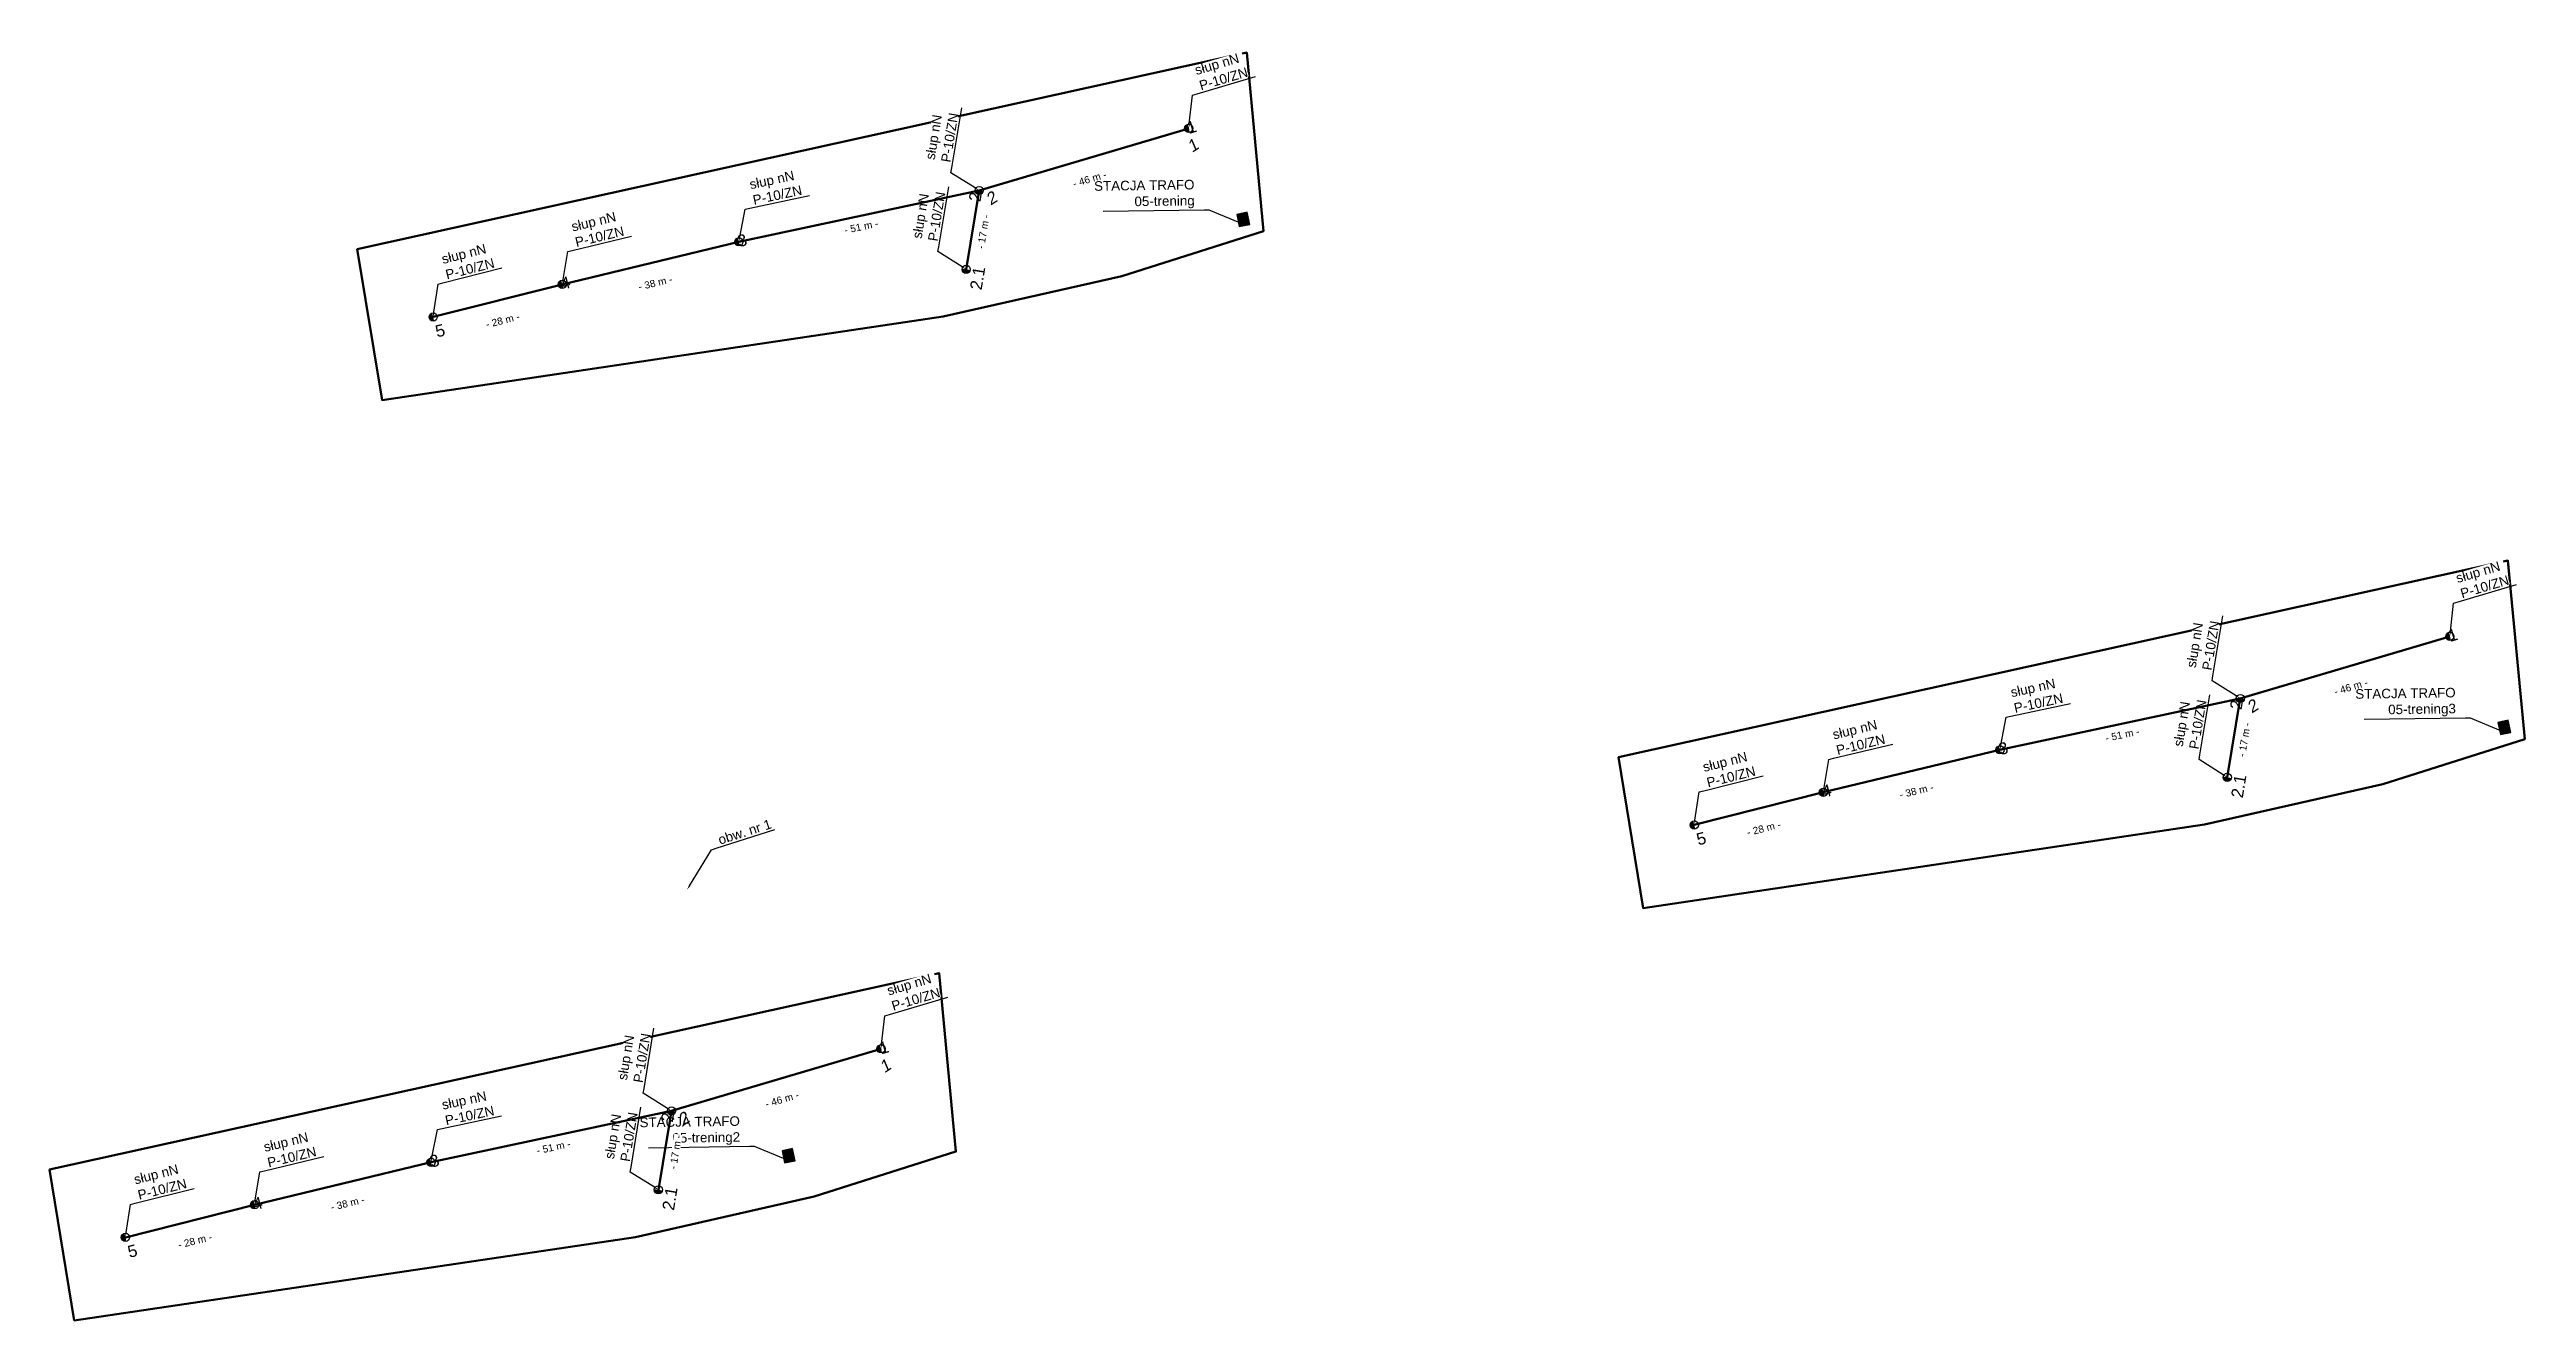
# Model space of a CAD drawing. Header units: metres. Extents: x 7531723 to 15066081, y 5784574 to 11569750.
# Drawn here: x 7536151 to 7536668, y 5784604 to 5784869 of the extents above; entities that cross this region are included whole.
import ezdxf
from ezdxf import colors
from ezdxf.entities.mleader import LeaderData, LeaderLine
from ezdxf.enums import TextEntityAlignment as Align
from ezdxf.math import Vec2, Vec3

# ---------------------------------------------------------------- set-up
doc = ezdxf.new("R2010")
doc.units = ezdxf.units.M
for name, color, linetype, lineweight in [('!tele', 30, 'Continuous', 40), ('!trafo', 6, 'Continuous', 50), ('_MM LINIA Sn', 40, 'Continuous', 30), ('_numery', 7, 'Continuous', 40)]:
    doc.layers.add(name, color=color, linetype=linetype, lineweight=lineweight)
for name, color, linetype in [('!wymiary', 7, 'Continuous'), ('_MM opisy', 7, 'Continuous'), ('_MM slupy', 5, 'Continuous'), ('_mm trafo', 3, 'Continuous'), ('_numery_05-trening2_1', 7, 'Continuous'), ('_numery_05-trening3_1', 7, 'Continuous'), ('_numery_05-trening_1', 7, 'Continuous')]:
    doc.layers.add(name, color=color, linetype=linetype)
for name, color, linetype, lineweight, plot in [('_arkusze model', 7, 'Continuous', 50, False), ('_kontrola_05-trening2_1', 5, 'Continuous', 50, False), ('_kontrola_05-trening3_1', 6, 'Continuous', 50, False), ('_kontrola_05-trening_1', 3, 'Continuous', 50, False)]:
    doc.layers.add(name, color=color, linetype=linetype, lineweight=lineweight, plot=plot)
doc.layers.get('0').off()
doc.styles.get("Standard").update_dxf_attribs({"font": 'arial.ttf'})
doc.dimstyles.new('opis linie', dxfattribs={"dimtxt": 1.5, "dimasz": 2.5, "dimexe": 1.25, "dimexo": 0.625, "dimgap": 2.5, "dimtad": 4, "dimdec": 0, "dimtxsty": 'Standard', "dimcen": 2.5, "dimse1": 1, "dimse2": 1, "dimsd1": 1, "dimsd2": 1, "dimclrt": 256, "dimazin": 3, "dimtfac": 1, "dimtdec": 0, "dimtmove": 0, "dimatfit": 3, "dimtfill": 1})

# ---------------------------------------------------------------- blocks, each defined once
blk = doc.blocks.new('trafo')
at = {"layer": '_mm trafo'}
h = blk.add_hatch(color=256, dxfattribs=at)
h.dxf.hatch_style = 1
h.paths.add_polyline_path([(-1.15, 1.02), (-0.52, -1.51), (1.64, -0.96), (1.01, 1.59)])
at = {"layer": '_MM LINIA Sn', "color": 2, "lineweight": 60}
for p, q in [((0.58, 0.02), (-0.43, 0.9)), ((-0.32, -0.23), (0.58, 0.02)), ((0.58, -0.92), (-0.32, -0.23)), ((0.55, -0.72), (0.41, -0.9)), ((0.41, -0.9), (0.58, -0.92)), ((0.58, -0.92), (0.55, -0.72))]:
    blk.add_line(p, q, dxfattribs=at)
at = {"layer": '_mm trafo', "flags": 128}
blk.add_lwpolyline([(-0.52, -1.52), (1.64, -0.96), (0.98, 1.58), (-1.17, 0.99), (-0.52, -1.52)], close=True, dxfattribs=at)
blk = doc.blocks.new('ZN')
at = {"layer": '_MM slupy', "transparency": 33554687}
h = blk.add_hatch(color=256, dxfattribs=at)
h.dxf.hatch_style = 1
h.paths.add_polyline_path([(0, -0.86), (0, 0.86, 1)])
at = {"layer": '_MM slupy'}
blk.add_circle((0, 0), 0.857, dxfattribs=at)
blk = doc.blocks.new('*D138')
at = {"layer": 'Defpoints', "color": 0}
for p in [(7536280.35, 5784647.7), (7536276.64, 5784631.39), (7536277.63, 5784631.22)]:
    blk.add_point(p, dxfattribs=at)
at = {"layer": '!wymiary', "insert": (7536281.21, 5784639.1), "char_height": 1.5, "attachment_point": 5, "rotation": 80.6279, "bg_fill": 3, "box_fill_scale": 1.1, "bg_fill_color": 9, "bg_fill_true_color": 13158600, "bg_fill_transparency": 0}
blk.add_mtext('\\A1;- 17 m -', dxfattribs=at)
blk = doc.blocks.new('*D139')
at = {"layer": 'Defpoints', "color": 0}
for p in [(7536193.31, 5784628.1), (7536193.56, 5784627.13), (7536166.36, 5784621.29)]:
    blk.add_point(p, dxfattribs=at)
at = {"layer": '!wymiary', "insert": (7536180.88, 5784620.56), "char_height": 1.5, "attachment_point": 5, "rotation": 14.1782, "bg_fill": 3, "box_fill_scale": 1.1, "bg_fill_color": 9, "bg_fill_true_color": 13158600, "bg_fill_transparency": 0}
blk.add_mtext('\\A1;- 28 m -', dxfattribs=at)
blk = doc.blocks.new('*D140')
at = {"layer": 'Defpoints', "color": 0}
for p in [(7536230.17, 5784636.98), (7536230.4, 5784636.01), (7536193.31, 5784628.1)]:
    blk.add_point(p, dxfattribs=at)
at = {"layer": '!wymiary', "insert": (7536212.74, 5784628.4), "char_height": 1.5, "attachment_point": 5, "rotation": 13.5472, "bg_fill": 3, "box_fill_scale": 1.1, "bg_fill_color": 9, "bg_fill_true_color": 13158600, "bg_fill_transparency": 0}
blk.add_mtext('\\A1;- 38 m -', dxfattribs=at)
blk = doc.blocks.new('*D141')
at = {"layer": 'Defpoints', "color": 0}
for p in [(7536280.14, 5784648.68), (7536280.35, 5784647.7), (7536230.17, 5784636.98)]:
    blk.add_point(p, dxfattribs=at)
at = {"layer": '!wymiary', "insert": (7536255.73, 5784640.13), "char_height": 1.5, "attachment_point": 5, "rotation": 12.0589, "bg_fill": 3, "box_fill_scale": 1.1, "bg_fill_color": 9, "bg_fill_true_color": 13158600, "bg_fill_transparency": 0}
blk.add_mtext('\\A1;- 51 m -', dxfattribs=at)
blk = doc.blocks.new('*D142')
at = {"layer": 'Defpoints', "color": 0}
for p in [(7536324.1, 5784660.67), (7536324.38, 5784659.71), (7536280.35, 5784647.7)]:
    blk.add_point(p, dxfattribs=at)
at = {"layer": '!wymiary', "insert": (7536303.44, 5784650.1), "char_height": 1.5, "attachment_point": 5, "rotation": 16.5128, "bg_fill": 3, "box_fill_scale": 1.1, "bg_fill_color": 9, "bg_fill_true_color": 13158600, "bg_fill_transparency": 0}
blk.add_mtext('\\A1;- 46 m -', dxfattribs=at)
blk = doc.blocks.new('*D143')
at = {"layer": 'Defpoints', "color": 0}
for p in [(7536344.59, 5784839.93), (7536340.88, 5784823.61), (7536341.87, 5784823.45)]:
    blk.add_point(p, dxfattribs=at)
at = {"layer": '!wymiary', "insert": (7536345.45, 5784831.32), "char_height": 1.5, "attachment_point": 5, "rotation": 80.6279, "bg_fill": 3, "box_fill_scale": 1.1, "bg_fill_color": 9, "bg_fill_true_color": 13158600, "bg_fill_transparency": 0}
blk.add_mtext('\\A1;- 17 m -', dxfattribs=at)
blk = doc.blocks.new('*D144')
at = {"layer": 'Defpoints', "color": 0}
for p in [(7536257.55, 5784820.33), (7536257.8, 5784819.36), (7536230.6, 5784813.52)]:
    blk.add_point(p, dxfattribs=at)
at = {"layer": '!wymiary', "insert": (7536245.12, 5784812.79), "char_height": 1.5, "attachment_point": 5, "rotation": 14.1782, "bg_fill": 3, "box_fill_scale": 1.1, "bg_fill_color": 9, "bg_fill_true_color": 13158600, "bg_fill_transparency": 0}
blk.add_mtext('\\A1;- 28 m -', dxfattribs=at)
blk = doc.blocks.new('*D145')
at = {"layer": 'Defpoints', "color": 0}
for p in [(7536294.41, 5784829.21), (7536294.64, 5784828.24), (7536257.55, 5784820.33)]:
    blk.add_point(p, dxfattribs=at)
at = {"layer": '!wymiary', "insert": (7536276.98, 5784820.62), "char_height": 1.5, "attachment_point": 5, "rotation": 13.5472, "bg_fill": 3, "box_fill_scale": 1.1, "bg_fill_color": 9, "bg_fill_true_color": 13158600, "bg_fill_transparency": 0}
blk.add_mtext('\\A1;- 38 m -', dxfattribs=at)
blk = doc.blocks.new('*D146')
at = {"layer": 'Defpoints', "color": 0}
for p in [(7536344.38, 5784840.91), (7536344.59, 5784839.93), (7536294.41, 5784829.21)]:
    blk.add_point(p, dxfattribs=at)
at = {"layer": '!wymiary', "insert": (7536319.97, 5784832.35), "char_height": 1.5, "attachment_point": 5, "rotation": 12.0589, "bg_fill": 3, "box_fill_scale": 1.1, "bg_fill_color": 9, "bg_fill_true_color": 13158600, "bg_fill_transparency": 0}
blk.add_mtext('\\A1;- 51 m -', dxfattribs=at)
blk = doc.blocks.new('*D147')
at = {"layer": 'Defpoints', "color": 0}
for p in [(7536388.34, 5784852.9), (7536388.62, 5784851.94), (7536344.59, 5784839.93)]:
    blk.add_point(p, dxfattribs=at)
at = {"layer": '!wymiary', "insert": (7536367.67, 5784842.32), "char_height": 1.5, "attachment_point": 5, "rotation": 16.5128, "bg_fill": 3, "box_fill_scale": 1.1, "bg_fill_color": 9, "bg_fill_true_color": 13158600, "bg_fill_transparency": 0}
blk.add_mtext('\\A1;- 46 m -', dxfattribs=at)
blk = doc.blocks.new('*D148')
at = {"layer": 'Defpoints', "color": 0}
for p in [(7536607.86, 5784733.84), (7536604.15, 5784717.52), (7536605.14, 5784717.36)]:
    blk.add_point(p, dxfattribs=at)
at = {"layer": '!wymiary', "insert": (7536608.72, 5784725.23), "char_height": 1.5, "attachment_point": 5, "rotation": 80.6279, "bg_fill": 3, "box_fill_scale": 1.1, "bg_fill_color": 9, "bg_fill_true_color": 13158600, "bg_fill_transparency": 0}
blk.add_mtext('\\A1;- 17 m -', dxfattribs=at)
blk = doc.blocks.new('*D149')
at = {"layer": 'Defpoints', "color": 0}
for p in [(7536520.83, 5784714.24), (7536521.07, 5784713.27), (7536493.87, 5784707.43)]:
    blk.add_point(p, dxfattribs=at)
at = {"layer": '!wymiary', "insert": (7536508.39, 5784706.7), "char_height": 1.5, "attachment_point": 5, "rotation": 14.1782, "bg_fill": 3, "box_fill_scale": 1.1, "bg_fill_color": 9, "bg_fill_true_color": 13158600, "bg_fill_transparency": 0}
blk.add_mtext('\\A1;- 28 m -', dxfattribs=at)
blk = doc.blocks.new('*D150')
at = {"layer": 'Defpoints', "color": 0}
for p in [(7536557.68, 5784723.12), (7536557.91, 5784722.15), (7536520.83, 5784714.24)]:
    blk.add_point(p, dxfattribs=at)
at = {"layer": '!wymiary', "insert": (7536540.25, 5784714.53), "char_height": 1.5, "attachment_point": 5, "rotation": 13.5472, "bg_fill": 3, "box_fill_scale": 1.1, "bg_fill_color": 9, "bg_fill_true_color": 13158600, "bg_fill_transparency": 0}
blk.add_mtext('\\A1;- 38 m -', dxfattribs=at)
blk = doc.blocks.new('*D151')
at = {"layer": 'Defpoints', "color": 0}
for p in [(7536607.65, 5784734.82), (7536607.86, 5784733.84), (7536557.68, 5784723.12)]:
    blk.add_point(p, dxfattribs=at)
at = {"layer": '!wymiary', "insert": (7536583.24, 5784726.26), "char_height": 1.5, "attachment_point": 5, "rotation": 12.0589, "bg_fill": 3, "box_fill_scale": 1.1, "bg_fill_color": 9, "bg_fill_true_color": 13158600, "bg_fill_transparency": 0}
blk.add_mtext('\\A1;- 51 m -', dxfattribs=at)
blk = doc.blocks.new('*D152')
at = {"layer": 'Defpoints', "color": 0}
for p in [(7536651.61, 5784746.81), (7536651.89, 5784745.85), (7536607.86, 5784733.84)]:
    blk.add_point(p, dxfattribs=at)
at = {"layer": '!wymiary', "insert": (7536630.95, 5784736.23), "char_height": 1.5, "attachment_point": 5, "rotation": 16.5128, "bg_fill": 3, "box_fill_scale": 1.1, "bg_fill_color": 9, "bg_fill_true_color": 13158600, "bg_fill_transparency": 0}
blk.add_mtext('\\A1;- 46 m -', dxfattribs=at)
blk = doc.blocks.new('q')
at = {"layer": '_MM slupy'}
blk.add_blockref('ZN', (0, 0), dxfattribs=at)
at = {"layer": '_MM opisy'}
ml = blk.add_multileader_mtext('Standard', dxfattribs=at)
ml.set_content('\\pxql;słup nN\\PP-10/ZN', color=256)
ml.set_leader_properties()
ml.build(insert=Vec2(0, 0))
ml.multileader.update_dxf_attribs({"has_text_frame": 1, "text_left_attachment_type": 5, "text_right_attachment_type": 5, "dogleg_length": 1, "arrow_head_size": 1})
ctx = ml.context
ctx.base_point, ctx.char_height, ctx.arrow_head_size, ctx.landing_gap_size, ctx.plane_origin = Vec3(3.71, 6.41), 2, 1, 1, Vec3(1.72, -1.42)
ctx.left_attachment, ctx.right_attachment = 5, 5
notes = []
notes.append((ctx, [(0, (1, 1, 0), (2.71, 6.41), (1, 0), 1, [(0, [(0, 0), (2.71, 6.41)], 0, [])])]))
ctx.mtext.insert, ctx.mtext.flow_direction = Vec3(4.71, 12.21), 5
ctx.mtext.has_bg_fill, ctx.mtext.bg_color, ctx.mtext.bg_scale_factor, ctx.mtext.bg_transparency, ctx.mtext.use_window_bg_color = 1, -1023410175, 1, 0, 1
for ctx, leaders in notes:
    for number, flags, end, landing, length, lines in leaders:
        leader = LeaderData()
        leader.index, (leader.has_last_leader_line, leader.has_dogleg_vector, leader.attachment_direction) = number, flags
        leader.last_leader_point, leader.dogleg_vector, leader.dogleg_length = Vec3(end), Vec3(landing), length
        for number, points, colour, breaks in lines:
            line = LeaderLine()
            line.index, line.vertices, line.color, line.breaks = number, Vec3.list(points), colors.encode_raw_color(colour), breaks
            leader.lines.append(line)
        ctx.leaders.append(leader)

msp = doc.modelspace()

# ---------------------------------------------------------------- linework, layer by layer
at = {"layer": '!tele'}
for points in [[(7536230.6, 5784813.52), (7536257.55, 5784820.33), (7536294.41, 5784829.21), (7536344.59, 5784839.93), (7536388.34, 5784852.9)], [(7536344.59, 5784839.93), (7536341.87, 5784823.45)], [(7536493.87, 5784707.43), (7536520.83, 5784714.24), (7536557.68, 5784723.12), (7536607.86, 5784733.84), (7536651.61, 5784746.81)], [(7536607.86, 5784733.84), (7536605.14, 5784717.36)], [(7536166.36, 5784621.29), (7536193.31, 5784628.1), (7536230.17, 5784636.98), (7536280.35, 5784647.7), (7536324.1, 5784660.67)], [(7536280.35, 5784647.7), (7536277.63, 5784631.22)]]:
    msp.add_lwpolyline(points, dxfattribs=at)
at = {"layer": '!trafo'}
for points in [[(7536214.75, 5784827.67), (7536219.93, 5784796.16), (7536337.09, 5784813.6), (7536374.36, 5784822.03), (7536403.98, 5784831.45), (7536400.45, 5784868.72)], [(7536478.03, 5784721.59), (7536483.2, 5784690.07), (7536600.36, 5784707.51), (7536637.64, 5784715.94), (7536667.26, 5784725.36), (7536663.73, 5784762.63)], [(7536150.52, 5784635.45), (7536155.69, 5784603.94), (7536272.85, 5784621.37), (7536310.12, 5784629.81), (7536339.75, 5784639.22), (7536336.22, 5784676.5)]]:
    msp.add_lwpolyline(points, close=True, dxfattribs=at)

# ---------------------------------------------------------------- block references
at = {"layer": '_arkusze model', "rotation": 357.3066721443945}
for p in [(7536399.47, 5784833.89), (7536662.74, 5784727.8), (7536304.56, 5784638.32)]:
    msp.add_blockref('trafo', p, dxfattribs=at)

# ---------------------------------------------------------------- leaders
at = {"layer": '_MM opisy', "color": 1}
ml = msp.add_multileader_mtext('Standard', dxfattribs=at)
ml.set_content('\\pxql;obw. nr 1', color=1)
ml.set_leader_properties()
ml.build(insert=Vec2(0, 0))
ml.multileader.update_dxf_attribs({"has_text_frame": 1, "text_left_attachment_type": 5, "text_right_attachment_type": 5, "dogleg_length": 1, "arrow_head_size": 1})
ctx = ml.context
ctx.base_point, ctx.char_height, ctx.arrow_head_size, ctx.landing_gap_size, ctx.plane_origin, ctx.plane_x_axis, ctx.plane_y_axis = Vec3(7536289.66, 5784702.55), 2, 1, 1, Vec3(7536292.63, 5784681.9), Vec3(0.952612, 0.304189), Vec3(-0.304189, 0.952612)
ctx.left_attachment, ctx.right_attachment = 5, 5
notes = []
notes.append((ctx, [(0, (1, 1, 0), (7536288.71, 5784702.25), (0.952612, 0.304189), 1, [(0, [(7536283.61, 5784693.89)], 0, [])])]))
ctx.mtext.insert, ctx.mtext.text_direction, ctx.mtext.flow_direction = Vec3(7536289.87, 5784705.19), Vec3(0.952612, 0.304189), 5
ctx.mtext.has_bg_fill, ctx.mtext.bg_color, ctx.mtext.bg_scale_factor, ctx.mtext.bg_transparency, ctx.mtext.use_window_bg_color = 1, -1023410175, 1, 0, 1
for ctx, leaders in notes:
    for number, flags, end, landing, length, lines in leaders:
        leader = LeaderData()
        leader.index, (leader.has_last_leader_line, leader.has_dogleg_vector, leader.attachment_direction) = number, flags
        leader.last_leader_point, leader.dogleg_vector, leader.dogleg_length = Vec3(end), Vec3(landing), length
        for number, points, colour, breaks in lines:
            line = LeaderLine()
            line.index, line.vertices, line.color, line.breaks = number, Vec3.list(points), colors.encode_raw_color(colour), breaks
            leader.lines.append(line)
        ctx.leaders.append(leader)

# ---------------------------------------------------------------- next in the draw order: block references
for p, rotation in [((7536388.34, 5784852.9), 16.512833066073), ((7536344.59, 5784839.93), 80.62790729203294), ((7536294.41, 5784829.21), 12.05888287968807), ((7536257.55, 5784820.33), 13.54723086355046), ((7536230.6, 5784813.52), 14.17819060574154), ((7536651.61, 5784746.81), 16.512833066073), ((7536607.86, 5784733.84), 80.62790729203294), ((7536557.68, 5784723.12), 12.05888287968807), ((7536520.83, 5784714.24), 13.54723086355046), ((7536493.87, 5784707.43), 14.17819060574154), ((7536324.1, 5784660.67), 16.512833066073), ((7536230.17, 5784636.98), 12.05888287968807), ((7536193.31, 5784628.1), 13.54723086355046), ((7536166.36, 5784621.29), 14.17819060574154)]:
    msp.add_blockref('q', p, dxfattribs=dict(rotation=rotation))

# ---------------------------------------------------------------- next in the draw order: leaders
at = {"layer": '_mm trafo', "color": 3}
ml = msp.add_multileader_mtext('Standard', dxfattribs=at)
ml.set_content('STACJA TRAFO\\P05-trening', color=3)
ml.set_leader_properties()
ml.build(insert=Vec2(0, 0))
ml.multileader.update_dxf_attribs({"has_text_frame": 1, "text_left_attachment_type": 5, "text_right_attachment_type": 5, "dogleg_length": 1, "arrow_head_size": 1.5})
ctx = ml.context
ctx.base_point, ctx.char_height, ctx.arrow_head_size, ctx.plane_origin, ctx.plane_x_axis, ctx.plane_y_axis = Vec3(7536366.91, 5784835.46), 2, 1.5, Vec3(7536403.61, 5784801.79), Vec3(0.999891, 0.014731), Vec3(-0.014731, 0.999891)
ctx.left_attachment, ctx.right_attachment, ctx.text_align_type, ctx.attachment_type = 5, 5, 2, 2
notes = []
notes.append((ctx, [(0, (1, 1, 0), (7536392.61, 5784835.84), (-0.999891, -0.014731), 1, [(0, [(7536400.37, 5784832.6)], 0, [])])]))
ctx.mtext.insert, ctx.mtext.text_direction, ctx.mtext.rotation, ctx.mtext.alignment, ctx.mtext.flow_direction = Vec3(7536389.52, 5784842.17), Vec3(0.999891, 0.014731), 6.129723, 3, 5
ctx.mtext.has_bg_fill, ctx.mtext.bg_color, ctx.mtext.bg_scale_factor, ctx.mtext.bg_transparency, ctx.mtext.use_window_bg_color = 1, -1073741824, 1, 0, 1
ml = msp.add_multileader_mtext('Standard', dxfattribs=at)
ml.set_content('STACJA TRAFO\\P05-trening3', color=3)
ml.set_leader_properties()
ml.build(insert=Vec2(0, 0))
ml.multileader.update_dxf_attribs({"has_text_frame": 1, "text_left_attachment_type": 5, "text_right_attachment_type": 5, "dogleg_length": 1, "arrow_head_size": 1.5})
ctx = ml.context
ctx.base_point, ctx.char_height, ctx.arrow_head_size, ctx.plane_origin, ctx.plane_x_axis, ctx.plane_y_axis = Vec3(7536630.19, 5784729.37), 2, 1.5, Vec3(7536666.88, 5784695.7), Vec3(0.999891, 0.014731), Vec3(-0.014731, 0.999891)
ctx.left_attachment, ctx.right_attachment, ctx.text_align_type, ctx.attachment_type = 5, 5, 2, 2
notes.append((ctx, [(0, (1, 1, 0), (7536655.89, 5784729.75), (-0.999891, -0.014731), 1, [(0, [(7536663.64, 5784726.51)], 0, [])])]))
ctx.mtext.insert, ctx.mtext.text_direction, ctx.mtext.rotation, ctx.mtext.alignment, ctx.mtext.flow_direction = Vec3(7536652.8, 5784736.08), Vec3(0.999891, 0.014731), 6.129723, 3, 5
ctx.mtext.has_bg_fill, ctx.mtext.bg_color, ctx.mtext.bg_scale_factor, ctx.mtext.bg_transparency, ctx.mtext.use_window_bg_color = 1, -1073741824, 1, 0, 1
ml = msp.add_multileader_mtext('Standard', dxfattribs=at)
ml.set_content('STACJA TRAFO\\P05-trening2', color=3)
ml.set_leader_properties()
ml.build(insert=Vec2(0, 0))
ml.multileader.update_dxf_attribs({"has_text_frame": 1, "text_left_attachment_type": 5, "text_right_attachment_type": 5, "dogleg_length": 1, "arrow_head_size": 1.5})
ctx = ml.context
ctx.base_point, ctx.char_height, ctx.arrow_head_size, ctx.plane_origin, ctx.plane_x_axis, ctx.plane_y_axis = Vec3(7536272.01, 5784639.9), 2, 1.5, Vec3(7536308.7, 5784606.23), Vec3(0.999891, 0.014731), Vec3(-0.014731, 0.999891)
ctx.left_attachment, ctx.right_attachment, ctx.text_align_type, ctx.attachment_type = 5, 5, 2, 2
notes.append((ctx, [(0, (1, 1, 0), (7536297.71, 5784640.28), (-0.999891, -0.014731), 1, [(0, [(7536305.46, 5784637.03)], 0, [])])]))
ctx.mtext.insert, ctx.mtext.text_direction, ctx.mtext.rotation, ctx.mtext.alignment, ctx.mtext.flow_direction = Vec3(7536294.62, 5784646.6), Vec3(0.999891, 0.014731), 6.129723, 3, 5
ctx.mtext.has_bg_fill, ctx.mtext.bg_color, ctx.mtext.bg_scale_factor, ctx.mtext.bg_transparency, ctx.mtext.use_window_bg_color = 1, -1073741824, 1, 0, 1
for ctx, leaders in notes:
    for number, flags, end, landing, length, lines in leaders:
        leader = LeaderData()
        leader.index, (leader.has_last_leader_line, leader.has_dogleg_vector, leader.attachment_direction) = number, flags
        leader.last_leader_point, leader.dogleg_vector, leader.dogleg_length = Vec3(end), Vec3(landing), length
        for number, points, colour, breaks in lines:
            line = LeaderLine()
            line.index, line.vertices, line.color, line.breaks = number, Vec3.list(points), colors.encode_raw_color(colour), breaks
            leader.lines.append(line)
        ctx.leaders.append(leader)

# ---------------------------------------------------------------- next in the draw order: block references
at = {"rotation": 80.62790729203294}
for p in [(7536341.87, 5784823.45), (7536605.14, 5784717.36), (7536280.35, 5784647.7)]:
    msp.add_blockref('q', p, dxfattribs=at)

# ---------------------------------------------------------------- next in the draw order: dimensions: what is measured, and where the dimension line sits
at = {"layer": '!wymiary'}
for p1, p2, picture, middle in [((7536230.6, 5784813.52), (7536257.55, 5784820.33), '*D144', (7536245.12, 5784812.79)), ((7536493.87, 5784707.43), (7536520.83, 5784714.24), '*D149', (7536508.39, 5784706.7)), ((7536166.36, 5784621.29), (7536193.31, 5784628.1), '*D139', (7536180.88, 5784620.56))]:
    dim = msp.add_aligned_dim(p1=p1, p2=p2, distance=-1, dimstyle='opis linie', dxfattribs=at)
    dim.commit()
    dim.dimension.update_dxf_attribs({"geometry": picture, "text_midpoint": middle})

# ---------------------------------------------------------------- next in the draw order: block references
at = {"rotation": 80.62790729203294}
msp.add_blockref('q', (7536277.63, 5784631.22), dxfattribs=at)

# ---------------------------------------------------------------- next in the draw order: texts
at = {"layer": '_numery_05-trening2_1', "color": 7}
msp.add_text('5', height=2.5, rotation=14.1782, dxfattribs=at).set_placement((7536167.52, 5784619.66), align=Align.TOP_CENTER)
at = {"layer": '_numery_05-trening3_1', "color": 7}
msp.add_text('5', height=2.5, rotation=14.1782, dxfattribs=at).set_placement((7536495.03, 5784705.8), align=Align.TOP_CENTER)
at = {"layer": '_numery_05-trening_1', "color": 7}
msp.add_text('5', height=2.5, rotation=14.1782, dxfattribs=at).set_placement((7536231.75, 5784811.89), align=Align.TOP_CENTER)

# ---------------------------------------------------------------- next in the draw order: dimensions: what is measured, and where the dimension line sits
at = {"layer": '!wymiary'}
for p1, p2, picture, middle in [((7536344.59, 5784839.93), (7536341.87, 5784823.45), '*D143', (7536345.45, 5784831.32)), ((7536257.55, 5784820.33), (7536294.41, 5784829.21), '*D145', (7536276.98, 5784820.62)), ((7536607.86, 5784733.84), (7536605.14, 5784717.36), '*D148', (7536608.72, 5784725.23)), ((7536520.83, 5784714.24), (7536557.68, 5784723.12), '*D150', (7536540.25, 5784714.53)), ((7536193.31, 5784628.1), (7536230.17, 5784636.98), '*D140', (7536212.74, 5784628.4))]:
    dim = msp.add_aligned_dim(p1=p1, p2=p2, distance=-1, dimstyle='opis linie', dxfattribs=at)
    dim.commit()
    dim.dimension.update_dxf_attribs({"geometry": picture, "text_midpoint": middle})

# ---------------------------------------------------------------- next in the draw order: linework, layer by layer
at = {"layer": '_kontrola_05-trening2_1', "color": 5}
msp.add_lwpolyline([(7536193.31, 5784628.1), (7536166.36, 5784621.29)], dxfattribs=at)
at = {"layer": '_kontrola_05-trening3_1', "color": 6}
msp.add_lwpolyline([(7536520.83, 5784714.24), (7536493.87, 5784707.43)], dxfattribs=at)
at = {"layer": '_kontrola_05-trening_1', "color": 3}
msp.add_lwpolyline([(7536257.55, 5784820.33), (7536230.6, 5784813.52)], dxfattribs=at)

# ---------------------------------------------------------------- next in the draw order: texts
at = {"layer": '_numery_05-trening2_1', "color": 7}
msp.add_text('4', height=2.5, rotation=14.1782, dxfattribs=at).set_placement((7536194.47, 5784626.47), align=Align.BOTTOM_CENTER)
at = {"layer": '_numery_05-trening3_1', "color": 7}
msp.add_text('4', height=2.5, rotation=14.1782, dxfattribs=at).set_placement((7536521.98, 5784712.61), align=Align.BOTTOM_CENTER)
msp.add_text('2.1', height=2.5, rotation=80.6279, dxfattribs=at).set_placement((7536606.3, 5784715.73), align=Align.TOP_CENTER)
at = {"layer": '_numery_05-trening_1', "color": 7}
msp.add_text('4', height=2.5, rotation=14.1782, dxfattribs=at).set_placement((7536258.71, 5784818.7), align=Align.BOTTOM_CENTER)
msp.add_text('2.1', height=2.5, rotation=80.6279, dxfattribs=at).set_placement((7536343.02, 5784821.82), align=Align.TOP_CENTER)

# ---------------------------------------------------------------- next in the draw order: dimensions: what is measured, and where the dimension line sits
at = {"layer": '!wymiary'}
for p1, p2, distance, picture, middle in [((7536294.41, 5784829.21), (7536344.59, 5784839.93), 1, '*D146', (7536319.97, 5784832.35)), ((7536557.68, 5784723.12), (7536607.86, 5784733.84), 1, '*D151', (7536583.24, 5784726.26)), ((7536280.35, 5784647.7), (7536277.63, 5784631.22), -1, '*D138', (7536281.21, 5784639.1))]:
    dim = msp.add_aligned_dim(p1=p1, p2=p2, distance=distance, dimstyle='opis linie', dxfattribs=at)
    dim.commit()
    dim.dimension.update_dxf_attribs({"geometry": picture, "text_midpoint": middle})

# ---------------------------------------------------------------- next in the draw order: linework, layer by layer
at = {"layer": '_kontrola_05-trening3_1', "color": 6}
msp.add_lwpolyline([(7536557.68, 5784723.12), (7536520.83, 5784714.24)], dxfattribs=at)
at = {"layer": '_kontrola_05-trening_1', "color": 3}
msp.add_lwpolyline([(7536294.41, 5784829.21), (7536257.55, 5784820.33)], dxfattribs=at)

# ---------------------------------------------------------------- next in the draw order: texts
at = {"layer": '_numery_05-trening2_1', "color": 7}
msp.add_text('2.1', height=2.5, rotation=80.6279, dxfattribs=at).set_placement((7536278.79, 5784629.59), align=Align.TOP_CENTER)
at = {"layer": '_numery_05-trening3_1', "color": 7}
msp.add_text('3', height=2.5, rotation=13.5472, dxfattribs=at).set_placement((7536558.84, 5784721.49), align=Align.BOTTOM_CENTER)
at = {"layer": '_numery_05-trening_1', "color": 7}
msp.add_text('3', height=2.5, rotation=13.5472, dxfattribs=at).set_placement((7536295.56, 5784827.58), align=Align.BOTTOM_CENTER)

# ---------------------------------------------------------------- next in the draw order: dimensions: what is measured, and where the dimension line sits
at = {"layer": '!wymiary'}
for p1, p2, distance, picture, middle in [((7536344.59, 5784839.93), (7536388.34, 5784852.9), -1, '*D147', (7536367.67, 5784842.32)), ((7536607.86, 5784733.84), (7536651.61, 5784746.81), -1, '*D152', (7536630.95, 5784736.23)), ((7536230.17, 5784636.98), (7536280.35, 5784647.7), 1, '*D141', (7536255.73, 5784640.13))]:
    dim = msp.add_aligned_dim(p1=p1, p2=p2, distance=distance, dimstyle='opis linie', dxfattribs=at)
    dim.commit()
    dim.dimension.update_dxf_attribs({"geometry": picture, "text_midpoint": middle})

# ---------------------------------------------------------------- next in the draw order: linework, layer by layer
at = {"layer": '_kontrola_05-trening2_1', "color": 5}
msp.add_lwpolyline([(7536230.17, 5784636.98), (7536193.31, 5784628.1)], dxfattribs=at)
at = {"layer": '_kontrola_05-trening3_1', "color": 6}
for points in [[(7536651.61, 5784746.81), (7536607.86, 5784733.84)], [(7536607.86, 5784733.84), (7536557.68, 5784723.12)], [(7536607.86, 5784733.84), (7536605.14, 5784717.36)]]:
    msp.add_lwpolyline(points, dxfattribs=at)
at = {"layer": '_kontrola_05-trening_1', "color": 3}
for points in [[(7536388.34, 5784852.9), (7536344.59, 5784839.93)], [(7536344.59, 5784839.93), (7536294.41, 5784829.21)], [(7536344.59, 5784839.93), (7536341.87, 5784823.45)]]:
    msp.add_lwpolyline(points, dxfattribs=at)

# ---------------------------------------------------------------- next in the draw order: texts
at = {"layer": '_numery', "oblique": 10}
for s, p in [('1', (7536389.04, 5784847.75, 145.84)), ('2', (7536346.97, 5784836.73)), ('2', (7536610.24, 5784730.64))]:
    msp.add_text(s, height=2.5, rotation=33.1474, dxfattribs=at).set_placement(p)
at = {"layer": '_numery_05-trening2_1', "color": 7}
msp.add_text('3', height=2.5, rotation=13.5472, dxfattribs=at).set_placement((7536231.33, 5784635.35), align=Align.BOTTOM_CENTER)
at = {"layer": '_numery_05-trening3_1', "color": 7}
for s, rotation, p in [('1', 16.5128, (7536652.77, 5784745.18)), ('2', 80.6279, (7536609.02, 5784732.21))]:
    msp.add_text(s, height=2.5, rotation=rotation, dxfattribs=at).set_placement(p, align=Align.BOTTOM_CENTER)
at = {"layer": '_numery_05-trening_1', "color": 7}
for s, rotation, p in [('1', 16.5128, (7536389.49, 5784851.27)), ('2', 80.6279, (7536345.74, 5784838.3))]:
    msp.add_text(s, height=2.5, rotation=rotation, dxfattribs=at).set_placement(p, align=Align.BOTTOM_CENTER)

# ---------------------------------------------------------------- next in the draw order: dimensions: what is measured, and where the dimension line sits
at = {"layer": '!wymiary'}
dim = msp.add_aligned_dim(p1=(7536280.35, 5784647.7), p2=(7536324.1, 5784660.67), distance=-1, dimstyle='opis linie', dxfattribs=at)
dim.commit()
dim.dimension.update_dxf_attribs({"geometry": '*D142', "text_midpoint": (7536303.44, 5784650.1)})

# ---------------------------------------------------------------- next in the draw order: linework, layer by layer
at = {"layer": '_kontrola_05-trening2_1', "color": 5}
for points in [[(7536324.1, 5784660.67), (7536280.35, 5784647.7)], [(7536280.35, 5784647.7), (7536230.17, 5784636.98)], [(7536280.35, 5784647.7), (7536277.63, 5784631.22)]]:
    msp.add_lwpolyline(points, dxfattribs=at)

# ---------------------------------------------------------------- next in the draw order: texts
at = {"layer": '_numery', "oblique": 10}
for s, p in [('1', (7536324.81, 5784655.53, 145.84)), ('2', (7536282.73, 5784644.5))]:
    msp.add_text(s, height=2.5, rotation=33.1474, dxfattribs=at).set_placement(p)
at = {"layer": '_numery_05-trening2_1', "color": 7}
for s, rotation, p in [('1', 16.5128, (7536325.26, 5784659.04)), ('2', 80.6279, (7536281.51, 5784646.07))]:
    msp.add_text(s, height=2.5, rotation=rotation, dxfattribs=at).set_placement(p, align=Align.BOTTOM_CENTER)

doc.saveas('drawing.dxf')
